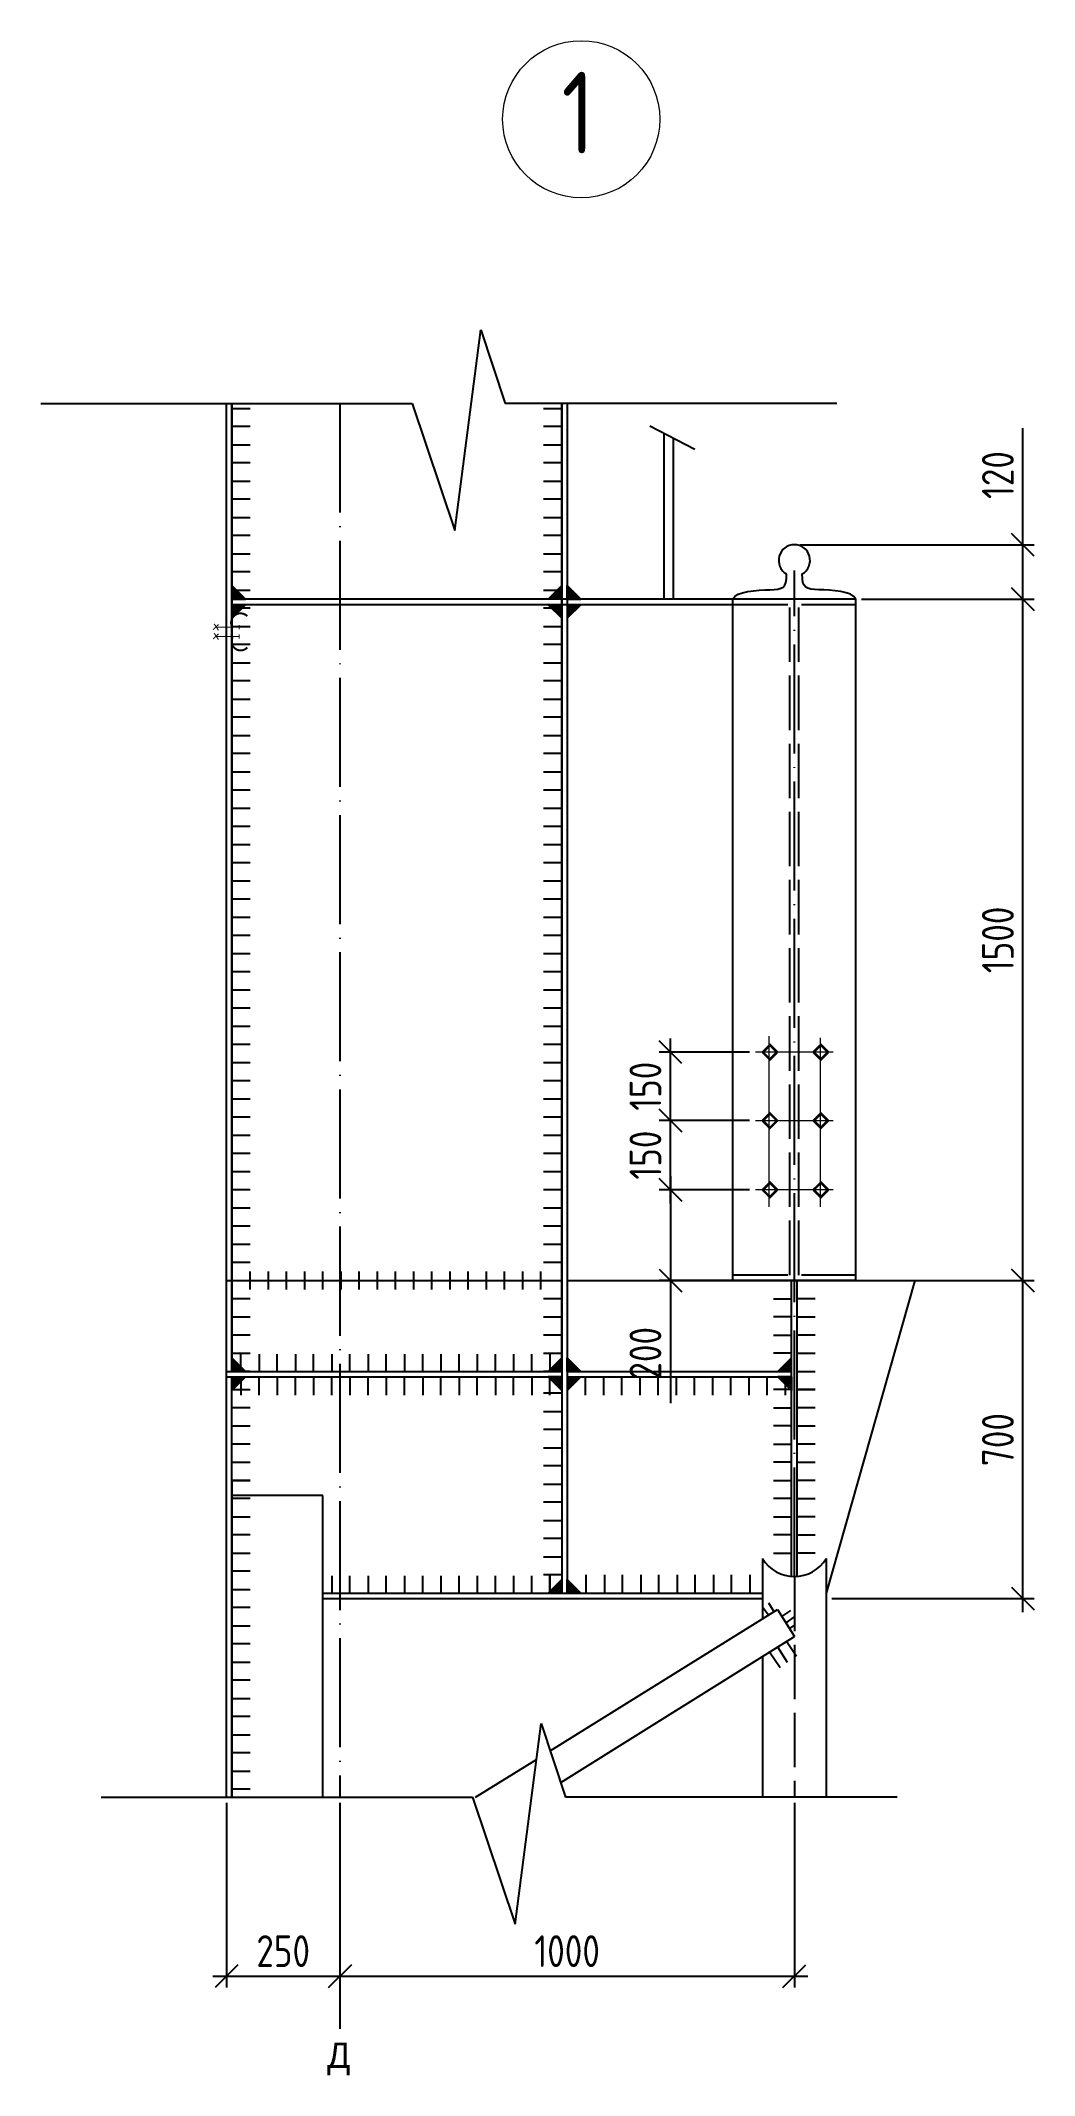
# Model space of a CAD drawing. Header units: millimetres. Extents: x -258606 to -95372, y 16759 to 83244.
# Drawn here: x -126267.6 to -126158.2, y 43303.9 to 43527.8 of the extents above; entities that cross this region are included whole.
import ezdxf

# ---------------------------------------------------------------- set-up
doc = ezdxf.new("R2010")
doc.units = ezdxf.units.MM
doc.header["$LTSCALE"] = 0.5
doc.linetypes.add('ACAD_ISO02W100', pattern=[15, 12, -3])
doc.linetypes.add('ACAD_ISO04W100', pattern=[30, 24, -3, 0, -3])
doc.layers.add('ЛИНИИ_015', color=7, linetype='Continuous', lineweight=13)
for name, color, linetype in [('Осевые', 7, 'ACAD_ISO04W100'), ('оси', 7, 'ACAD_ISO04W100'), ('текст', 7, 'Continuous'), ('тонкие', 7, 'Continuous')]:
    doc.layers.add(name, color=color, linetype=linetype)
doc.styles.add('style1', font='', dxfattribs={"oblique": 15, "height": 3.5})
doc.styles.add('ТЕКСТ_30', font='', dxfattribs={"height": 3.5})
doc.styles.get('style1').set_extended_font_data('GOST type A')
doc.styles.get('ТЕКСТ_30').set_extended_font_data('GOST2304')
doc.dimstyles.new('РАЗМЕРЫ_20', dxfattribs={"dimtxt": 3, "dimasz": 2.5, "dimexe": 1.25, "dimexo": 0.625, "dimgap": 1, "dimtad": 3, "dimdec": 1, "dimlfac": 20, "dimrnd": 1, "dimdsep": 46, "dimtxsty": 'ТЕКСТ_30', "dimblk1": 'OBLIQUE', "dimblk2": 'OBLIQUE', "dimsah": 1, "dimcen": 2.5, "dimdle": 1.5, "dimclrt": 4, "dimadec": 0, "dimazin": 0, "dimtfac": 1, "dimtdec": 1, "dimtmove": 0, "dimatfit": 3, "dimfxl": 1, "dimtolj": 1, "dimarcsym": 0})

msp = doc.modelspace()

# ---------------------------------------------------------------- texts
at = {"ltscale": 0.5, "style": 'style1'}
msp.add_text('1', height=9, dxfattribs=at).set_placement((-126210.22842, 43515.39772))
at = {"layer": 'текст', "linetype": 'Continuous', "ltscale": 20}
msp.add_text('Д', height=2.8, dxfattribs=at).set_placement((-126236.0364, 43304.67274))

# ---------------------------------------------------------------- blocks, each defined once
blk = doc.blocks.new('_Oblique')
at = {"color": 0, "linetype": 'ByBlock', "lineweight": -2}
blk.add_line((-0.5, -0.5), (0.5, 0.5), dxfattribs=at)
blk = doc.blocks.new('*D722')
at = {"layer": 'Defpoints', "color": 0, "transparency": 16777216}
for p in [(-126177.84, 43466.34), (-126159.47, 43466.34), (-126177.84, 43391.34)]:
    blk.add_point(p, dxfattribs=at)
at = {"layer": 'текст', "color": 0, "lineweight": -2, "transparency": 16777216}
for p, q in [((-126177.22, 43466.34), (-126158.22, 43466.34)), ((-126159.47, 43389.84), (-126159.47, 43467.84)), ((-126177.22, 43391.34), (-126158.22, 43391.34))]:
    blk.add_line(p, q, dxfattribs=at)
at = {"layer": 'текст', "color": 0, "lineweight": -2, "transparency": 16777216, "xscale": 2.5, "yscale": 2.5, "zscale": 2.5}
for p, rotation in [((-126159.47, 43466.34), 90), ((-126159.47, 43391.34), 270)]:
    blk.add_blockref('_Oblique', p, dxfattribs=dict(at, rotation=rotation))
at = {"layer": 'текст', "color": 4, "transparency": 16777216, "insert": (-126162.22, 43428.84), "char_height": 3.5, "attachment_point": 5, "rotation": 90, "style": 'ТЕКСТ_30'}
blk.add_mtext('\\A1;1500', dxfattribs=at)
blk = doc.blocks.new('*D723')
at = {"layer": 'Defpoints', "color": 0, "transparency": 16777216}
for p in [(-126184.62, 43472.34), (-126177.84, 43466.34), (-126159.47, 43466.34)]:
    blk.add_point(p, dxfattribs=at)
at = {"layer": 'текст', "color": 0, "lineweight": -2, "transparency": 16777216}
for p, q in [((-126159.47, 43472.34), (-126159.47, 43485.17)), ((-126159.47, 43466.34), (-126159.47, 43473.84)), ((-126183.99, 43472.34), (-126158.22, 43472.34)), ((-126177.22, 43466.34), (-126158.22, 43466.34))]:
    blk.add_line(p, q, dxfattribs=at)
at = {"layer": 'текст', "color": 0, "lineweight": -2, "transparency": 16777216, "xscale": 2.5, "yscale": 2.5, "zscale": 2.5}
for p, rotation in [((-126159.47, 43472.34), 90), ((-126159.47, 43466.34), 270)]:
    blk.add_blockref('_Oblique', p, dxfattribs=dict(at, rotation=rotation))
at = {"layer": 'текст', "color": 4, "transparency": 16777216, "insert": (-126162.22, 43480.01), "char_height": 3.5, "attachment_point": 5, "rotation": 90, "style": 'ТЕКСТ_30'}
blk.add_mtext('\\A1;120', dxfattribs=at)
blk = doc.blocks.new('*D724')
at = {"layer": 'Defpoints', "color": 0, "transparency": 16777216}
for p in [(-126171.35, 43391.34), (-126159.47, 43391.34), (-126181.12, 43356.34)]:
    blk.add_point(p, dxfattribs=at)
at = {"layer": 'текст', "color": 0, "lineweight": -2, "transparency": 16777216}
for p, q in [((-126159.47, 43354.84), (-126159.47, 43392.84)), ((-126170.72, 43391.34), (-126158.22, 43391.34)), ((-126180.49, 43356.34), (-126158.22, 43356.34))]:
    blk.add_line(p, q, dxfattribs=at)
at = {"layer": 'текст', "color": 0, "lineweight": -2, "transparency": 16777216, "xscale": 2.5, "yscale": 2.5, "zscale": 2.5}
for p, rotation in [((-126159.47, 43391.34), 90), ((-126159.47, 43356.34), 270)]:
    blk.add_blockref('_Oblique', p, dxfattribs=dict(at, rotation=rotation))
at = {"layer": 'текст', "color": 4, "transparency": 16777216, "insert": (-126162.22, 43373.84), "char_height": 3.5, "attachment_point": 5, "rotation": 90, "style": 'ТЕКСТ_30'}
blk.add_mtext('\\A1;700', dxfattribs=at)
blk = doc.blocks.new('*D725')
at = {"layer": 'Defpoints', "color": 0, "transparency": 16777216}
for p in [(-126247.12, 43334.46), (-126234.62, 43334.46), (-126234.62, 43314.78)]:
    blk.add_point(p, dxfattribs=at)
at = {"layer": 'текст', "color": 0, "lineweight": -2, "transparency": 16777216}
for p, q in [((-126247.12, 43333.84), (-126247.12, 43313.53)), ((-126234.62, 43333.84), (-126234.62, 43313.53)), ((-126248.62, 43314.78), (-126233.12, 43314.78))]:
    blk.add_line(p, q, dxfattribs=at)
at = {"layer": 'текст', "color": 0, "lineweight": -2, "transparency": 16777216, "xscale": 2.5, "yscale": 2.5, "zscale": 2.5, "rotation": 180}
blk.add_blockref('_Oblique', (-126247.12, 43314.78), dxfattribs=at)
at = {"layer": 'текст', "color": 0, "lineweight": -2, "transparency": 16777216, "xscale": 2.5, "yscale": 2.5, "zscale": 2.5}
blk.add_blockref('_Oblique', (-126234.62, 43314.78), dxfattribs=at)
at = {"layer": 'текст', "color": 4, "transparency": 16777216, "insert": (-126240.87, 43317.53), "char_height": 3.5, "attachment_point": 5, "style": 'ТЕКСТ_30'}
blk.add_mtext('\\A1;250', dxfattribs=at)
blk = doc.blocks.new('*D726')
at = {"layer": 'Defpoints', "color": 0, "transparency": 16777216}
for p in [(-126234.62, 43334.46), (-126184.62, 43334.46), (-126184.62, 43314.78)]:
    blk.add_point(p, dxfattribs=at)
at = {"layer": 'текст', "color": 0, "lineweight": -2, "transparency": 16777216}
for p, q in [((-126234.62, 43333.84), (-126234.62, 43313.53)), ((-126184.62, 43333.84), (-126184.62, 43313.53)), ((-126236.12, 43314.78), (-126183.12, 43314.78))]:
    blk.add_line(p, q, dxfattribs=at)
at = {"layer": 'текст', "color": 0, "lineweight": -2, "transparency": 16777216, "xscale": 2.5, "yscale": 2.5, "zscale": 2.5, "rotation": 180}
blk.add_blockref('_Oblique', (-126234.62, 43314.78), dxfattribs=at)
at = {"layer": 'текст', "color": 0, "lineweight": -2, "transparency": 16777216, "xscale": 2.5, "yscale": 2.5, "zscale": 2.5}
blk.add_blockref('_Oblique', (-126184.62, 43314.78), dxfattribs=at)
at = {"layer": 'текст', "color": 4, "transparency": 16777216, "insert": (-126209.62, 43317.53), "char_height": 3.5, "attachment_point": 5, "style": 'ТЕКСТ_30'}
blk.add_mtext('\\A1;1000', dxfattribs=at)
blk = doc.blocks.new('*D719')
at = {"layer": 'Defpoints', "color": 0, "transparency": 16777216}
for p in [(-126188.93, 43401.34), (-126198.26, 43391.34), (-126188.93, 43391.34)]:
    blk.add_point(p, dxfattribs=at)
at = {"layer": 'текст', "color": 0, "lineweight": -2, "transparency": 16777216}
for p, q in [((-126189.55, 43401.34), (-126199.51, 43401.34)), ((-126198.26, 43402.84), (-126198.26, 43391.34)), ((-126189.55, 43391.34), (-126199.51, 43391.34)), ((-126198.26, 43391.34), (-126198.26, 43377.84))]:
    blk.add_line(p, q, dxfattribs=at)
at = {"layer": 'текст', "color": 0, "lineweight": -2, "transparency": 16777216, "xscale": 2.5, "yscale": 2.5, "zscale": 2.5}
for p, rotation in [((-126198.26, 43401.34), 90), ((-126198.26, 43391.34), 270)]:
    blk.add_blockref('_Oblique', p, dxfattribs=dict(at, rotation=rotation))
at = {"layer": 'текст', "color": 4, "transparency": 16777216, "insert": (-126201.01, 43383.34), "char_height": 3.5, "attachment_point": 5, "rotation": 90, "style": 'ТЕКСТ_30'}
blk.add_mtext('\\A1;200', dxfattribs=at)
blk = doc.blocks.new('*D720')
at = {"layer": 'Defpoints', "color": 0, "transparency": 16777216}
for p in [(-126198.26, 43408.96), (-126188.93, 43408.96), (-126188.93, 43401.34)]:
    blk.add_point(p, dxfattribs=at)
at = {"layer": 'текст', "color": 0, "lineweight": -2, "transparency": 16777216}
for p, q in [((-126198.26, 43399.84), (-126198.26, 43410.46)), ((-126189.55, 43408.96), (-126199.51, 43408.96)), ((-126189.55, 43401.34), (-126199.51, 43401.34))]:
    blk.add_line(p, q, dxfattribs=at)
at = {"layer": 'текст', "color": 0, "lineweight": -2, "transparency": 16777216, "xscale": 2.5, "yscale": 2.5, "zscale": 2.5}
for p, rotation in [((-126198.26, 43408.96), 90), ((-126198.26, 43401.34), 270)]:
    blk.add_blockref('_Oblique', p, dxfattribs=dict(at, rotation=rotation))
at = {"layer": 'текст', "color": 4, "transparency": 16777216, "insert": (-126201.01, 43405.15), "char_height": 3.5, "attachment_point": 5, "rotation": 90, "style": 'ТЕКСТ_30'}
blk.add_mtext('\\A1;150', dxfattribs=at)
blk = doc.blocks.new('*D721')
at = {"layer": 'Defpoints', "color": 0, "transparency": 16777216}
for p in [(-126198.26, 43416.49), (-126188.93, 43416.49), (-126188.93, 43408.96)]:
    blk.add_point(p, dxfattribs=at)
at = {"layer": 'текст', "color": 0, "lineweight": -2, "transparency": 16777216}
for p, q in [((-126198.26, 43407.46), (-126198.26, 43417.99)), ((-126189.55, 43416.49), (-126199.51, 43416.49)), ((-126189.55, 43408.96), (-126199.51, 43408.96))]:
    blk.add_line(p, q, dxfattribs=at)
at = {"layer": 'текст', "color": 0, "lineweight": -2, "transparency": 16777216, "xscale": 2.5, "yscale": 2.5, "zscale": 2.5}
for p, rotation in [((-126198.26, 43416.49), 90), ((-126198.26, 43408.96), 270)]:
    blk.add_blockref('_Oblique', p, dxfattribs=dict(at, rotation=rotation))
at = {"layer": 'текст', "color": 4, "transparency": 16777216, "insert": (-126201.01, 43412.73), "char_height": 3.5, "attachment_point": 5, "rotation": 90, "style": 'ТЕКСТ_30'}
blk.add_mtext('\\A1;150', dxfattribs=at)

# ---------------------------------------------------------------- dimensions: what is measured, and where the dimension line sits
at = {"layer": 'текст'}
dim = msp.add_linear_dim(base=(-126159.46545, 43466.34055), p1=(-126184.61937, 43472.34055), p2=(-126177.84039, 43466.34055), angle=90, dimstyle='РАЗМЕРЫ_20', dxfattribs=at)
dim.commit()
dim.dimension.update_dxf_attribs({"geometry": '*D723', "text_midpoint": (-126159.46545, 43480.00722), "dimtype": 160})
for base, p1, p2, picture, middle in [((-126159.46545, 43466.34055), (-126177.84039, 43391.34055), (-126177.84039, 43466.34055), '*D722', (-126162.21545, 43428.84055)), ((-126198.25685, 43391.34055), (-126188.92548, 43401.34055), (-126188.92548, 43391.34055), '*D719', (-126201.00685, 43383.34055)), ((-126159.46545, 43391.34055), (-126181.11937, 43356.34055), (-126171.34968, 43391.34055), '*D724', (-126162.21545, 43373.84055))]:
    dim = msp.add_linear_dim(base=base, p1=p1, p2=p2, angle=90, dimstyle='РАЗМЕРЫ_20', dxfattribs=at)
    dim.commit()
    dim.dimension.update_dxf_attribs({"geometry": picture, "text_midpoint": middle})
for base, p1, p2, picture, middle in [((-126198.25685, 43416.49468), (-126188.92548, 43408.95569), (-126188.92548, 43416.49468), '*D721', (-126198.25685, 43412.72518)), ((-126198.25685, 43408.95569), (-126188.92548, 43401.34055), (-126188.92548, 43408.95569), '*D720', (-126198.25685, 43405.14812))]:
    dim = msp.add_linear_dim(base=base, p1=p1, p2=p2, angle=90, text='150', dimstyle='РАЗМЕРЫ_20', dxfattribs=at)
    dim.commit()
    dim.dimension.update_dxf_attribs({"geometry": picture, "text_midpoint": middle, "dimtype": 160})
for base, p1, p2, picture, middle in [((-126234.61937, 43314.77735), (-126247.11937, 43334.46209), (-126234.61937, 43334.46209), '*D725', (-126240.86937, 43317.52735)), ((-126184.61937, 43314.77735), (-126234.61937, 43334.46209), (-126184.61937, 43334.46209), '*D726', (-126209.61937, 43317.52735))]:
    dim = msp.add_linear_dim(base=base, p1=p1, p2=p2, dimstyle='РАЗМЕРЫ_20', dxfattribs=at)
    dim.commit()
    dim.dimension.update_dxf_attribs({"geometry": picture, "text_midpoint": middle})

# ---------------------------------------------------------------- hatches: boundary and pattern name
h = msp.add_hatch(color=256)
h.dxf.hatch_style = 1
h.paths.add_polyline_path([(-126245.01937, 43466.34055), (-126246.51926, 43466.34055), (-126246.51926, 43467.84043)])
h = msp.add_hatch(color=256)
h.dxf.hatch_style = 1
h.paths.add_polyline_path([(-126211.71937, 43466.34055), (-126210.21949, 43466.34055), (-126210.21949, 43467.84043)])
h = msp.add_hatch(color=256)
h.dxf.hatch_style = 1
h.paths.add_polyline_path([(-126208.11937, 43466.34055), (-126209.61926, 43466.34055), (-126209.61926, 43467.84043)])
h = msp.add_hatch(color=256)
h.dxf.hatch_style = 1
h.paths.add_polyline_path([(-126245.01937, 43465.74055), (-126246.51926, 43465.74055), (-126246.51926, 43464.24066)])
h = msp.add_hatch(color=256)
h.dxf.hatch_style = 1
h.paths.add_polyline_path([(-126211.71937, 43465.74055), (-126210.21949, 43465.74055), (-126210.21949, 43464.24066)])
h = msp.add_hatch(color=256)
h.dxf.hatch_style = 1
h.paths.add_polyline_path([(-126208.11937, 43465.74055), (-126209.61926, 43465.74055), (-126209.61926, 43464.24066)])
h = msp.add_hatch(color=256)
h.dxf.hatch_style = 1
h.paths.add_polyline_path([(-126245.01937, 43381.34055), (-126246.51926, 43381.34055), (-126246.51926, 43382.84043)])
h = msp.add_hatch(color=256)
h.dxf.hatch_style = 1
h.paths.add_polyline_path([(-126245.01937, 43380.74055), (-126246.51926, 43380.74055), (-126246.51926, 43379.24066)])
h = msp.add_hatch(color=256)
h.dxf.hatch_style = 1
h.paths.add_polyline_path([(-126211.71937, 43381.34055), (-126210.21949, 43381.34055), (-126210.21949, 43382.84043)])
h = msp.add_hatch(color=256)
h.dxf.hatch_style = 1
h.paths.add_polyline_path([(-126211.71937, 43380.74055), (-126210.21949, 43380.74055), (-126210.21949, 43379.24066)])
h = msp.add_hatch(color=256)
h.dxf.hatch_style = 1
h.paths.add_polyline_path([(-126208.11937, 43381.34055), (-126209.61926, 43381.34055), (-126209.61926, 43382.84043)])
h = msp.add_hatch(color=256)
h.dxf.hatch_style = 1
h.paths.add_polyline_path([(-126208.11937, 43380.74055), (-126209.61926, 43380.74055), (-126209.61926, 43379.24066)])
h = msp.add_hatch(color=256)
h.dxf.hatch_style = 1
h.paths.add_polyline_path([(-126186.41937, 43381.34055), (-126184.91949, 43381.34055), (-126184.91949, 43382.84043)])
h = msp.add_hatch(color=256)
h.dxf.hatch_style = 1
h.paths.add_polyline_path([(-126186.41937, 43380.74055), (-126184.91949, 43380.74055), (-126184.91949, 43379.24066)])
h = msp.add_hatch(color=256)
h.dxf.hatch_style = 1
h.paths.add_polyline_path([(-126211.71937, 43356.94055), (-126210.21949, 43356.94055), (-126210.21949, 43358.44043)])
h = msp.add_hatch(color=256)
h.dxf.hatch_style = 1
h.paths.add_polyline_path([(-126208.11937, 43356.94055), (-126209.61926, 43356.94055), (-126209.61926, 43358.44043)])

# ---------------------------------------------------------------- linework, layer by layer
for p, q in [((-126221.96771, 43473.90414), (-126219.13667, 43495.99725)), ((-126219.13667, 43495.99725), (-126216.42763, 43487.876)), ((-126267.55262, 43487.876), (-126226.68612, 43487.876)), ((-126246.51937, 43381.34055), (-126246.51937, 43487.876)), ((-126246.51937, 43487.34055), (-126244.51937, 43487.34055)), ((-126226.68612, 43487.876), (-126221.96771, 43473.90414)), ((-126179.95355, 43487.876), (-126216.42763, 43487.876)), ((-126212.21937, 43487.34055), (-126210.21937, 43487.34055)), ((-126244.51937, 43485.34055), (-126246.51937, 43485.34055)), ((-126210.21937, 43485.34055), (-126212.21937, 43485.34055)), ((-126200.50623, 43485.41504), (-126195.56369, 43482.85797)), ((-126246.51937, 43483.34055), (-126244.51937, 43483.34055)), ((-126212.21937, 43483.34055), (-126210.21937, 43483.34055)), ((-126244.51937, 43481.34055), (-126246.51937, 43481.34055)), ((-126246.51937, 43479.34055), (-126244.51937, 43479.34055)), ((-126210.21937, 43481.34055), (-126212.21937, 43481.34055)), ((-126212.21937, 43479.34055), (-126210.21937, 43479.34055)), ((-126244.51937, 43477.34055), (-126246.51937, 43477.34055)), ((-126210.21937, 43477.34055), (-126212.21937, 43477.34055)), ((-126246.51937, 43475.34055), (-126244.51937, 43475.34055)), ((-126212.21937, 43475.34055), (-126210.21937, 43475.34055)), ((-126244.51937, 43473.34055), (-126246.51937, 43473.34055)), ((-126210.21937, 43473.34055), (-126212.21937, 43473.34055)), ((-126246.51937, 43471.34055), (-126244.51937, 43471.34055)), ((-126212.21937, 43471.34055), (-126210.21937, 43471.34055)), ((-126244.51937, 43469.34055), (-126246.51937, 43469.34055)), ((-126210.21937, 43469.34055), (-126212.21937, 43469.34055)), ((-126246.51937, 43466.34055), (-126246.51937, 43467.84055)), ((-126245.01937, 43466.34055), (-126246.51937, 43467.84055)), ((-126246.51937, 43467.34055), (-126244.51937, 43467.34055)), ((-126246.51937, 43466.34055), (-126245.01937, 43466.34055)), ((-126212.21937, 43467.34055), (-126210.21937, 43467.34055)), ((-126211.71937, 43466.34055), (-126210.21937, 43467.84055)), ((-126210.21937, 43466.34055), (-126211.71937, 43466.34055)), ((-126210.21937, 43466.34055), (-126210.21937, 43467.84055)), ((-126209.61937, 43466.34055), (-126209.61937, 43467.84055)), ((-126208.11937, 43466.34055), (-126209.61937, 43467.84055)), ((-126209.61937, 43466.34055), (-126208.11937, 43466.34055)), ((-126246.51937, 43465.74055), (-126246.51937, 43464.24055)), ((-126246.51937, 43465.74055), (-126245.01937, 43465.74055)), ((-126245.01937, 43465.74055), (-126246.51937, 43464.24055)), ((-126244.51937, 43465.34055), (-126246.51937, 43465.34055)), ((-126210.21937, 43465.34055), (-126212.21937, 43465.34055)), ((-126210.21937, 43465.74055), (-126211.71937, 43465.74055)), ((-126211.71937, 43465.74055), (-126210.21937, 43464.24055)), ((-126210.21937, 43465.74055), (-126210.21937, 43464.24055)), ((-126209.61937, 43465.74055), (-126209.61937, 43464.24055)), ((-126209.61937, 43465.74055), (-126208.11937, 43465.74055)), ((-126208.11937, 43465.74055), (-126209.61937, 43464.24055)), ((-126246.51937, 43463.34055), (-126244.51937, 43463.34055)), ((-126244.51937, 43461.34055), (-126246.51937, 43461.34055)), ((-126212.21937, 43463.34055), (-126210.21937, 43463.34055)), ((-126210.21937, 43461.34055), (-126212.21937, 43461.34055)), ((-126246.51937, 43459.34055), (-126244.51937, 43459.34055)), ((-126212.21937, 43459.34055), (-126210.21937, 43459.34055)), ((-126244.51937, 43457.34055), (-126246.51937, 43457.34055)), ((-126210.21937, 43457.34055), (-126212.21937, 43457.34055)), ((-126246.51937, 43455.34055), (-126244.51937, 43455.34055)), ((-126212.21937, 43455.34055), (-126210.21937, 43455.34055)), ((-126244.51937, 43453.34055), (-126246.51937, 43453.34055)), ((-126210.21937, 43453.34055), (-126212.21937, 43453.34055)), ((-126246.51937, 43451.34055), (-126244.51937, 43451.34055)), ((-126212.21937, 43451.34055), (-126210.21937, 43451.34055)), ((-126244.51937, 43449.34055), (-126246.51937, 43449.34055)), ((-126210.21937, 43449.34055), (-126212.21937, 43449.34055)), ((-126246.51937, 43447.34055), (-126244.51937, 43447.34055)), ((-126212.21937, 43447.34055), (-126210.21937, 43447.34055)), ((-126244.51937, 43445.34055), (-126246.51937, 43445.34055)), ((-126210.21937, 43445.34055), (-126212.21937, 43445.34055)), ((-126246.51937, 43443.34055), (-126244.51937, 43443.34055)), ((-126244.51937, 43441.34055), (-126246.51937, 43441.34055)), ((-126212.21937, 43443.34055), (-126210.21937, 43443.34055)), ((-126210.21937, 43441.34055), (-126212.21937, 43441.34055)), ((-126246.51937, 43439.34055), (-126244.51937, 43439.34055)), ((-126212.21937, 43439.34055), (-126210.21937, 43439.34055)), ((-126244.51937, 43437.34055), (-126246.51937, 43437.34055)), ((-126210.21937, 43437.34055), (-126212.21937, 43437.34055)), ((-126246.51937, 43435.34055), (-126244.51937, 43435.34055)), ((-126212.21937, 43435.34055), (-126210.21937, 43435.34055)), ((-126244.51937, 43433.34055), (-126246.51937, 43433.34055)), ((-126210.21937, 43433.34055), (-126212.21937, 43433.34055)), ((-126246.51937, 43431.34055), (-126244.51937, 43431.34055)), ((-126212.21937, 43431.34055), (-126210.21937, 43431.34055)), ((-126244.51937, 43429.34055), (-126246.51937, 43429.34055)), ((-126210.21937, 43429.34055), (-126212.21937, 43429.34055)), ((-126246.51937, 43427.34055), (-126244.51937, 43427.34055)), ((-126212.21937, 43427.34055), (-126210.21937, 43427.34055)), ((-126244.51937, 43425.34055), (-126246.51937, 43425.34055)), ((-126246.51937, 43423.34055), (-126244.51937, 43423.34055)), ((-126210.21937, 43425.34055), (-126212.21937, 43425.34055)), ((-126212.21937, 43423.34055), (-126210.21937, 43423.34055)), ((-126244.51937, 43421.34055), (-126246.51937, 43421.34055)), ((-126210.21937, 43421.34055), (-126212.21937, 43421.34055)), ((-126246.51937, 43419.34055), (-126244.51937, 43419.34055)), ((-126212.21937, 43419.34055), (-126210.21937, 43419.34055)), ((-126244.51937, 43417.34055), (-126246.51937, 43417.34055)), ((-126210.21937, 43417.34055), (-126212.21937, 43417.34055)), ((-126246.51937, 43415.34055), (-126244.51937, 43415.34055)), ((-126212.21937, 43415.34055), (-126210.21937, 43415.34055)), ((-126244.51937, 43413.34055), (-126246.51937, 43413.34055)), ((-126210.21937, 43413.34055), (-126212.21937, 43413.34055)), ((-126246.51937, 43411.34055), (-126244.51937, 43411.34055)), ((-126212.21937, 43411.34055), (-126210.21937, 43411.34055)), ((-126244.51937, 43409.34055), (-126246.51937, 43409.34055)), ((-126210.21937, 43409.34055), (-126212.21937, 43409.34055)), ((-126246.51937, 43407.34055), (-126244.51937, 43407.34055)), ((-126244.51937, 43405.34055), (-126246.51937, 43405.34055)), ((-126212.21937, 43407.34055), (-126210.21937, 43407.34055)), ((-126210.21937, 43405.34055), (-126212.21937, 43405.34055)), ((-126246.51937, 43403.34055), (-126244.51937, 43403.34055)), ((-126212.21937, 43403.34055), (-126210.21937, 43403.34055)), ((-126244.51937, 43401.34055), (-126246.51937, 43401.34055)), ((-126244.51937, 43401.34055), (-126246.51937, 43401.34055)), ((-126210.21937, 43401.34055), (-126212.21937, 43401.34055)), ((-126246.51937, 43399.34055), (-126244.51937, 43399.34055)), ((-126246.51937, 43399.34055), (-126244.51937, 43399.34055)), ((-126212.21937, 43399.34055), (-126210.21937, 43399.34055)), ((-126244.51937, 43397.34055), (-126246.51937, 43397.34055)), ((-126244.51937, 43397.34055), (-126246.51937, 43397.34055)), ((-126210.21937, 43397.34055), (-126212.21937, 43397.34055)), ((-126246.51937, 43395.34055), (-126244.51937, 43395.34055)), ((-126246.51937, 43395.34055), (-126244.51937, 43395.34055)), ((-126212.21937, 43395.34055), (-126210.21937, 43395.34055)), ((-126244.51937, 43393.34055), (-126246.51937, 43393.34055)), ((-126244.51937, 43393.34055), (-126246.51937, 43393.34055)), ((-126246.51937, 43393.34055), (-126246.51937, 43391.34055)), ((-126244.51937, 43390.34055), (-126244.51937, 43392.34055)), ((-126242.51937, 43392.34055), (-126242.51937, 43390.34055)), ((-126240.51937, 43390.34055), (-126240.51937, 43392.34055)), ((-126238.51937, 43392.34055), (-126238.51937, 43390.34055)), ((-126236.51937, 43390.34055), (-126236.51937, 43392.34055)), ((-126234.51937, 43392.34055), (-126234.51937, 43390.34055)), ((-126232.51937, 43390.34055), (-126232.51937, 43392.34055)), ((-126230.51937, 43392.34055), (-126230.51937, 43390.34055)), ((-126228.51937, 43390.34055), (-126228.51937, 43392.34055)), ((-126226.51937, 43392.34055), (-126226.51937, 43390.34055)), ((-126224.51937, 43390.34055), (-126224.51937, 43392.34055)), ((-126222.51937, 43392.34055), (-126222.51937, 43390.34055)), ((-126220.51937, 43390.34055), (-126220.51937, 43392.34055)), ((-126218.51937, 43392.34055), (-126218.51937, 43390.34055)), ((-126216.51937, 43390.34055), (-126216.51937, 43392.34055)), ((-126214.51937, 43392.34055), (-126214.51937, 43390.34055)), ((-126212.51937, 43390.34055), (-126212.51937, 43392.34055)), ((-126210.21937, 43393.34055), (-126212.21937, 43393.34055)), ((-126246.51937, 43391.34055), (-126244.51937, 43391.34055)), ((-126246.51937, 43391.34055), (-126244.51937, 43391.34055)), ((-126212.21937, 43391.34055), (-126210.21937, 43391.34055)), ((-126184.61937, 43391.34055), (-126191.39835, 43391.34055)), ((-126184.91937, 43391.34055), (-126186.91937, 43391.34055)), ((-126177.84039, 43391.34055), (-126184.61937, 43391.34055)), ((-126244.51937, 43389.34055), (-126246.51937, 43389.34055)), ((-126244.51937, 43389.34055), (-126246.51937, 43389.34055)), ((-126210.21937, 43389.34055), (-126212.21937, 43389.34055)), ((-126186.91937, 43389.34055), (-126184.91937, 43389.34055)), ((-126182.31937, 43389.34055), (-126184.31937, 43389.34055)), ((-126246.51937, 43387.34055), (-126244.51937, 43387.34055)), ((-126246.51937, 43387.34055), (-126244.51937, 43387.34055)), ((-126244.51937, 43385.34055), (-126246.51937, 43385.34055)), ((-126244.51937, 43385.34055), (-126246.51937, 43385.34055)), ((-126212.21937, 43387.34055), (-126210.21937, 43387.34055)), ((-126210.21937, 43385.34055), (-126212.21937, 43385.34055)), ((-126184.91937, 43387.34055), (-126186.91937, 43387.34055)), ((-126186.91937, 43385.34055), (-126184.91937, 43385.34055)), ((-126184.31937, 43387.34055), (-126182.31937, 43387.34055)), ((-126182.31937, 43385.34055), (-126184.31937, 43385.34055)), ((-126246.51937, 43383.34055), (-126244.51937, 43383.34055)), ((-126246.51937, 43383.34055), (-126244.51937, 43383.34055)), ((-126245.51937, 43381.34055), (-126245.51937, 43383.24055)), ((-126243.51937, 43383.24055), (-126243.51937, 43381.34055)), ((-126241.51937, 43381.34055), (-126241.51937, 43383.24055)), ((-126239.51937, 43383.24055), (-126239.51937, 43381.34055)), ((-126237.51937, 43381.34055), (-126237.51937, 43383.24055)), ((-126235.51937, 43383.24055), (-126235.51937, 43381.34055)), ((-126233.51937, 43381.34055), (-126233.51937, 43383.24055)), ((-126231.51937, 43383.24055), (-126231.51937, 43381.34055)), ((-126229.51937, 43381.34055), (-126229.51937, 43383.24055)), ((-126227.51937, 43383.24055), (-126227.51937, 43381.34055)), ((-126225.51937, 43381.34055), (-126225.51937, 43383.24055)), ((-126223.51937, 43383.24055), (-126223.51937, 43381.34055)), ((-126221.51937, 43381.34055), (-126221.51937, 43383.24055)), ((-126219.51937, 43383.24055), (-126219.51937, 43381.34055)), ((-126217.51937, 43381.34055), (-126217.51937, 43383.24055)), ((-126215.51937, 43383.24055), (-126215.51937, 43381.34055)), ((-126213.51937, 43381.34055), (-126213.51937, 43383.24055)), ((-126212.21937, 43383.34055), (-126210.21937, 43383.34055)), ((-126211.51937, 43383.24055), (-126211.51937, 43381.34055)), ((-126184.91937, 43383.34055), (-126186.91937, 43383.34055)), ((-126184.31937, 43383.34055), (-126182.31937, 43383.34055)), ((-126246.51937, 43381.34055), (-126246.51937, 43382.84055)), ((-126245.01937, 43381.34055), (-126246.51937, 43382.84055)), ((-126244.51937, 43381.34055), (-126246.51937, 43381.34055)), ((-126246.51937, 43381.34055), (-126245.01937, 43381.34055)), ((-126244.51937, 43381.34055), (-126246.51937, 43381.34055)), ((-126246.51937, 43380.74055), (-126246.51937, 43379.24055)), ((-126246.51937, 43380.74055), (-126245.01937, 43380.74055)), ((-126245.01937, 43380.74055), (-126246.51937, 43379.24055)), ((-126245.51937, 43380.74055), (-126245.51937, 43378.74055)), ((-126243.51937, 43378.74055), (-126243.51937, 43380.74055)), ((-126241.51937, 43380.74055), (-126241.51937, 43378.74055)), ((-126239.51937, 43378.74055), (-126239.51937, 43380.74055)), ((-126237.51937, 43380.74055), (-126237.51937, 43378.74055)), ((-126235.51937, 43378.74055), (-126235.51937, 43380.74055)), ((-126233.51937, 43380.74055), (-126233.51937, 43378.74055)), ((-126231.51937, 43378.74055), (-126231.51937, 43380.74055)), ((-126229.51937, 43380.74055), (-126229.51937, 43378.74055)), ((-126227.51937, 43378.74055), (-126227.51937, 43380.74055)), ((-126225.51937, 43380.74055), (-126225.51937, 43378.74055)), ((-126223.51937, 43378.74055), (-126223.51937, 43380.74055)), ((-126221.51937, 43380.74055), (-126221.51937, 43378.74055)), ((-126219.51937, 43378.74055), (-126219.51937, 43380.74055)), ((-126217.51937, 43380.74055), (-126217.51937, 43378.74055)), ((-126215.51937, 43378.74055), (-126215.51937, 43380.74055)), ((-126213.51937, 43380.74055), (-126213.51937, 43378.74055)), ((-126210.21937, 43381.34055), (-126212.21937, 43381.34055)), ((-126211.71937, 43381.34055), (-126210.21937, 43382.84055)), ((-126210.21937, 43381.34055), (-126211.71937, 43381.34055)), ((-126210.21937, 43380.74055), (-126211.71937, 43380.74055)), ((-126211.71937, 43380.74055), (-126210.21937, 43379.24055)), ((-126211.51937, 43378.74055), (-126211.51937, 43380.74055)), ((-126210.21937, 43381.34055), (-126210.21937, 43382.84055)), ((-126210.21937, 43380.74055), (-126210.21937, 43379.24055)), ((-126209.61937, 43381.34055), (-126209.61937, 43382.84055)), ((-126208.11937, 43381.34055), (-126209.61937, 43382.84055)), ((-126209.61937, 43381.34055), (-126208.11937, 43381.34055)), ((-126209.61937, 43380.74055), (-126209.61937, 43379.24055)), ((-126209.61937, 43380.74055), (-126208.11937, 43380.74055)), ((-126208.11937, 43380.74055), (-126209.61937, 43379.24055)), ((-126209.61937, 43380.74055), (-126209.61937, 43378.74055)), ((-126207.61937, 43378.74055), (-126207.61937, 43380.74055)), ((-126205.61937, 43380.74055), (-126205.61937, 43378.74055)), ((-126203.61937, 43378.74055), (-126203.61937, 43380.74055)), ((-126201.61937, 43380.74055), (-126201.61937, 43378.74055)), ((-126199.61937, 43378.74055), (-126199.61937, 43380.74055)), ((-126197.61937, 43380.74055), (-126197.61937, 43378.74055)), ((-126195.61937, 43378.74055), (-126195.61937, 43380.74055)), ((-126193.61937, 43380.74055), (-126193.61937, 43378.74055)), ((-126191.61937, 43378.74055), (-126191.61937, 43380.74055)), ((-126189.61937, 43380.74055), (-126189.61937, 43378.74055)), ((-126187.61937, 43378.74055), (-126187.61937, 43380.74055)), ((-126186.91937, 43381.34055), (-126184.91937, 43381.34055)), ((-126186.41937, 43381.34055), (-126184.91937, 43382.84055)), ((-126184.91937, 43381.34055), (-126186.41937, 43381.34055)), ((-126184.91937, 43380.74055), (-126186.41937, 43380.74055)), ((-126186.41937, 43380.74055), (-126184.91937, 43379.24055)), ((-126185.61937, 43380.74055), (-126185.61937, 43378.74055)), ((-126184.91937, 43381.34055), (-126184.91937, 43382.84055)), ((-126184.91937, 43380.74055), (-126184.91937, 43379.24055)), ((-126184.31938, 43381.34055), (-126182.31938, 43381.34055)), ((-126246.51937, 43379.34055), (-126244.51937, 43379.34055)), ((-126210.21937, 43378.94055), (-126212.21937, 43378.94055)), ((-126184.91937, 43379.34055), (-126186.91937, 43379.34055)), ((-126182.31938, 43379.34055), (-126184.31938, 43379.34055)), ((-126184.31937, 43379.34055), (-126182.31937, 43379.34055)), ((-126244.51937, 43377.34055), (-126246.51937, 43377.34055)), ((-126212.21937, 43376.94055), (-126210.21937, 43376.94055)), ((-126186.91937, 43377.34055), (-126184.91937, 43377.34055)), ((-126182.31937, 43377.34055), (-126184.31937, 43377.34055)), ((-126246.51937, 43375.34055), (-126244.51937, 43375.34055)), ((-126210.21937, 43374.94055), (-126212.21937, 43374.94055)), ((-126184.91937, 43375.34055), (-126186.91937, 43375.34055)), ((-126184.31937, 43375.34055), (-126182.31937, 43375.34055)), ((-126244.51937, 43373.34055), (-126246.51937, 43373.34055)), ((-126212.21937, 43372.94055), (-126210.21937, 43372.94055)), ((-126186.91937, 43373.34055), (-126184.91937, 43373.34055)), ((-126182.31937, 43373.34055), (-126184.31937, 43373.34055)), ((-126246.51937, 43371.34055), (-126244.51937, 43371.34055)), ((-126210.21937, 43370.94055), (-126212.21937, 43370.94055)), ((-126184.91937, 43371.34055), (-126186.91937, 43371.34055)), ((-126184.31937, 43371.34055), (-126182.31937, 43371.34055)), ((-126246.51937, 43369.34055), (-126244.51937, 43369.34055)), ((-126244.51937, 43369.34055), (-126246.51937, 43369.34055)), ((-126244.51937, 43367.34055), (-126246.51937, 43367.34055)), ((-126212.21937, 43368.94055), (-126210.21937, 43368.94055)), ((-126186.91937, 43369.34055), (-126184.91937, 43369.34055)), ((-126184.91937, 43367.34055), (-126186.91937, 43367.34055)), ((-126182.31937, 43369.34055), (-126184.31937, 43369.34055)), ((-126184.31937, 43367.34055), (-126182.31937, 43367.34055)), ((-126246.51937, 43365.34055), (-126244.51937, 43365.34055)), ((-126210.21937, 43366.94055), (-126212.21937, 43366.94055)), ((-126186.91937, 43365.34055), (-126184.91937, 43365.34055)), ((-126182.31937, 43365.34055), (-126184.31937, 43365.34055)), ((-126244.51937, 43363.34055), (-126246.51937, 43363.34055)), ((-126212.21937, 43364.94055), (-126210.21937, 43364.94055)), ((-126210.21937, 43362.94055), (-126212.21937, 43362.94055)), ((-126184.91937, 43363.34055), (-126186.91937, 43363.34055)), ((-126184.31937, 43363.34055), (-126182.31937, 43363.34055)), ((-126246.51937, 43361.34055), (-126244.51937, 43361.34055)), ((-126212.21937, 43360.94055), (-126210.21937, 43360.94055)), ((-126186.91937, 43361.34055), (-126184.91937, 43361.34055)), ((-126182.31937, 43361.34055), (-126184.31937, 43361.34055)), ((-126244.51937, 43359.34055), (-126246.51937, 43359.34055)), ((-126235.51938, 43358.84055), (-126235.51938, 43356.94055)), ((-126233.51938, 43356.94055), (-126233.51938, 43358.84055)), ((-126231.51938, 43358.84055), (-126231.51938, 43356.94055)), ((-126229.51938, 43356.94055), (-126229.51938, 43358.84055)), ((-126227.51938, 43358.84055), (-126227.51938, 43356.94055)), ((-126225.51938, 43356.94055), (-126225.51938, 43358.84055)), ((-126223.51938, 43358.84055), (-126223.51938, 43356.94055)), ((-126221.51938, 43356.94055), (-126221.51938, 43358.84055)), ((-126219.51938, 43358.84055), (-126219.51938, 43356.94055)), ((-126217.51938, 43356.94055), (-126217.51938, 43358.84055)), ((-126215.51938, 43358.84055), (-126215.51938, 43356.94055)), ((-126213.51938, 43356.94055), (-126213.51938, 43358.84055)), ((-126210.21937, 43358.94055), (-126212.21937, 43358.94055)), ((-126211.71937, 43356.94055), (-126210.21937, 43358.44055)), ((-126211.51938, 43358.84055), (-126211.51938, 43356.94055)), ((-126211.51937, 43356.94054), (-126211.51937, 43358.94054)), ((-126210.21937, 43356.94055), (-126210.21937, 43358.44055)), ((-126209.61937, 43356.94055), (-126209.61937, 43358.44055)), ((-126208.11937, 43356.94055), (-126209.61937, 43358.44055)), ((-126207.51937, 43356.94054), (-126207.51937, 43358.94054)), ((-126205.51937, 43358.94054), (-126205.51937, 43356.94054)), ((-126203.51937, 43356.94054), (-126203.51937, 43358.94054)), ((-126201.51937, 43358.94054), (-126201.51937, 43356.94054)), ((-126199.51937, 43356.94054), (-126199.51937, 43358.94054)), ((-126197.51937, 43358.94054), (-126197.51937, 43356.94054)), ((-126195.51937, 43356.94054), (-126195.51937, 43358.94054)), ((-126193.51937, 43358.94054), (-126193.51937, 43356.94054)), ((-126191.51937, 43356.94054), (-126191.51937, 43358.94054)), ((-126189.51937, 43358.94054), (-126189.51937, 43356.94054)), ((-126246.51937, 43357.34055), (-126244.51937, 43357.34055)), ((-126246.51937, 43334.46209), (-126246.51937, 43356.34055)), ((-126212.21937, 43356.94055), (-126210.21937, 43356.94055)), ((-126210.21937, 43356.94055), (-126211.71937, 43356.94055)), ((-126209.61937, 43356.94055), (-126208.11937, 43356.94055)), ((-126244.51937, 43355.34055), (-126246.51937, 43355.34055)), ((-126187.45692, 43354.51088), (-126188.11937, 43355.38238)), ((-126186.84475, 43354.89126), (-126187.40937, 43355.83769)), ((-126185.97882, 43354.36361), (-126185.0036, 43355.01814)), ((-126185.53797, 43353.65411), (-126184.61937, 43354.34427)), ((-126246.51937, 43353.34055), (-126244.51937, 43353.34055)), ((-126185.48616, 43351.63368), (-126184.36675, 43350.00517)), ((-126185.13914, 43353.01225), (-126184.61937, 43353.41544)), ((-126244.51937, 43351.34055), (-126246.51937, 43351.34055)), ((-126246.51937, 43349.34055), (-126244.51937, 43349.34055)), ((-126187.35357, 43350.46585), (-126186.17012, 43348.76515)), ((-126186.48507, 43351.00899), (-126185.41546, 43349.34525)), ((-126244.51937, 43347.34055), (-126246.51937, 43347.34055)), ((-126246.51937, 43345.34055), (-126244.51937, 43345.34055)), ((-126244.51937, 43343.34055), (-126246.51937, 43343.34055)), ((-126246.51937, 43341.34055), (-126244.51937, 43341.34055)), ((-126215.32978, 43320.49023), (-126212.49874, 43342.58334)), ((-126212.49874, 43342.58334), (-126209.78971, 43334.46209)), ((-126244.51937, 43339.34055), (-126246.51937, 43339.34055)), ((-126219.7227, 43334.46209), (-126213.00449, 43338.63654)), ((-126246.51937, 43337.34055), (-126244.51937, 43337.34055)), ((-126260.9147, 43334.46209), (-126220.04819, 43334.46209)), ((-126244.51937, 43335.34055), (-126246.51937, 43335.34055)), ((-126220.04819, 43334.46209), (-126215.32978, 43320.49023)), ((-126173.31562, 43334.46209), (-126209.78971, 43334.46209))]:
    msp.add_line(p, q)
at = {"linetype": 'ACAD_ISO02W100'}
msp.add_line((-126184.61937, 43358.76406), (-126184.61937, 43334.46209), dxfattribs=at)
at = {"linetype": 'Continuous', "ltscale": 0.5, "const_width": 0.10951}
for points in [[(-126248.57502, 43463.00521), (-126247.96671, 43463.57109)], [(-126247.98769, 43462.92138), (-126248.47014, 43463.63397)], [(-126245.70131, 43463.02617), (-126245.70131, 43463.50822)], [(-126248.57502, 43461.97824), (-126247.96671, 43462.54412)], [(-126247.98769, 43461.8944), (-126248.47014, 43462.60699)], [(-126245.68033, 43463.27767), (-126248.19745, 43463.27767)], [(-126245.68033, 43462.2507), (-126248.19745, 43462.2507)], [(-126246.46249, 43463.28554), (-126245.65377, 43463.28554)], [(-126246.46249, 43462.24662), (-126245.65377, 43462.24662)], [(-126245.70131, 43461.99919), (-126245.70131, 43462.48124)]]:
    msp.add_lwpolyline(points, dxfattribs=at)
at = {"linetype": 'Continuous', "ltscale": 0.5, "const_width": 0.21903}
for points in [[(-126244.82032, 43464.47232, 0.830542145), (-126246.51937, 43463.34055, -0.435528393)], [(-126244.82032, 43461.0351, -0.89642074), (-126246.41449, 43462.16686, 0.435528393)]]:
    msp.add_lwpolyline(points, format="xyb", dxfattribs=at)
at = {"color": 18, "ltscale": 0.5, "true_color": 0x000000}
for points, const_width in [([(-126188.92548, 43416.49468), (-126180.31327, 43416.49468)], 0.15), ([(-126188.10243, 43416.48161), (-126187.30623, 43417.27715), (-126186.51003, 43416.48161)], 0.28), ([(-126188.10243, 43416.48161), (-126187.30623, 43415.68607), (-126186.51003, 43416.48161)], 0.28), ([(-126187.40119, 43399.43676), (-126187.40119, 43418.24616)], 0.15), ([(-126180.90768, 43416.48161), (-126181.70387, 43417.27715), (-126182.50007, 43416.48161)], 0.28), ([(-126180.90768, 43416.48161), (-126181.70387, 43415.68607), (-126182.50007, 43416.48161)], 0.28), ([(-126181.76134, 43399.43676), (-126181.76134, 43418.09386)], 0.15), ([(-126188.10243, 43408.94262), (-126187.30623, 43409.73816), (-126186.51003, 43408.94262)], 0.28), ([(-126180.90768, 43408.94262), (-126181.70387, 43409.73816), (-126182.50007, 43408.94262)], 0.28), ([(-126188.92548, 43408.95569), (-126180.31327, 43408.95569)], 0.15), ([(-126188.10243, 43408.94262), (-126187.30623, 43408.14708), (-126186.51003, 43408.94262)], 0.28), ([(-126180.90768, 43408.94262), (-126181.70387, 43408.14708), (-126182.50007, 43408.94262)], 0.28), ([(-126188.92548, 43401.34055), (-126180.31327, 43401.34055)], 0.15), ([(-126188.10243, 43401.32748), (-126187.30623, 43402.12302), (-126186.51003, 43401.32748)], 0.28), ([(-126188.10243, 43401.32748), (-126187.30623, 43400.53194), (-126186.51003, 43401.32748)], 0.28), ([(-126180.90768, 43401.32748), (-126181.70387, 43402.12302), (-126182.50007, 43401.32748)], 0.28), ([(-126180.90768, 43401.32748), (-126181.70387, 43400.53194), (-126182.50007, 43401.32748)], 0.28)]:
    msp.add_lwpolyline(points, dxfattribs=dict(at, const_width=const_width))
at = {"layer": 'ЛИНИИ_015', "color": 7, "linetype": 'Continuous', "ltscale": 0.5}
msp.add_circle((-126208.0704, 43519.17113), 8.64886, dxfattribs=at)
at = {"layer": 'Осевые'}
for p, q in [((-126234.61937, 43487.876), (-126234.61937, 43334.46209)), ((-126184.61937, 43358.76406), (-126184.61937, 43469.49788))]:
    msp.add_line(p, q, dxfattribs=at)
at = {"layer": 'оси', "ltscale": 20}
msp.add_line((-126234.61937, 43321.7145), (-126234.61937, 43308.97257), dxfattribs=at)
at = {"layer": 'тонкие'}
for p, q in [((-126247.11937, 43381.34055), (-126247.11937, 43487.876)), ((-126246.51937, 43487.876), (-126246.51937, 43381.34055)), ((-126210.21937, 43487.876), (-126210.21937, 43356.94055)), ((-126210.21937, 43381.34055), (-126210.21937, 43487.876)), ((-126209.61937, 43487.876), (-126209.61937, 43356.94055)), ((-126198.93113, 43466.34055), (-126198.93113, 43484.60015)), ((-126197.93113, 43466.34055), (-126197.93113, 43484.08279)), ((-126191.39835, 43466.34055), (-126246.51937, 43466.34055)), ((-126191.39835, 43391.34055), (-126191.39835, 43466.34055)), ((-126177.84039, 43466.34055), (-126191.39835, 43466.34055)), ((-126177.84039, 43391.34055), (-126177.84039, 43466.34055)), ((-126191.39835, 43465.74055), (-126246.51937, 43465.74055)), ((-126247.11937, 43391.34055), (-126210.21937, 43391.34055)), ((-126209.61937, 43391.34055), (-126171.34968, 43391.34055)), ((-126184.91937, 43358.76406), (-126184.91937, 43391.34055)), ((-126184.31937, 43358.76406), (-126184.31937, 43391.34055)), ((-126171.34968, 43391.34055), (-126181.11937, 43356.94055)), ((-126247.11937, 43334.46209), (-126247.11937, 43381.34055)), ((-126247.11937, 43381.34055), (-126210.21937, 43381.34055)), ((-126247.11937, 43380.74055), (-126210.21937, 43380.74055)), ((-126246.51937, 43356.34055), (-126246.51937, 43380.74055)), ((-126209.61937, 43381.34055), (-126184.91937, 43381.34055)), ((-126209.61937, 43380.74055), (-126184.91937, 43380.74055)), ((-126246.51937, 43369.34055), (-126246.51937, 43334.46209)), ((-126236.51937, 43367.67349), (-126246.51937, 43367.67349)), ((-126236.51937, 43334.46209), (-126236.51937, 43367.67349)), ((-126188.11937, 43360.74336), (-126188.11937, 43354.09926)), ((-126181.11937, 43360.74336), (-126181.11937, 43334.46209)), ((-126236.51937, 43356.94055), (-126188.11937, 43356.94055)), ((-126236.51937, 43356.34055), (-126188.11937, 43356.34055)), ((-126211.49506, 43339.57445), (-126186.45656, 43355.13247)), ((-126186.45656, 43355.13247), (-126184.61937, 43352.17576)), ((-126210.33417, 43336.09429), (-126184.61937, 43352.17576)), ((-126188.11937, 43349.99786), (-126188.11937, 43334.46209))]:
    msp.add_line(p, q, dxfattribs=at)
at = {"layer": 'тонкие', "linetype": 'ACAD_ISO02W100'}
for p, q in [((-126177.84039, 43465.74055), (-126191.39835, 43465.74055)), ((-126185.11937, 43391.94055), (-126185.11937, 43465.74055)), ((-126184.11937, 43391.94055), (-126184.11937, 43465.74055)), ((-126177.84039, 43391.94055), (-126191.39835, 43391.94055))]:
    msp.add_line(p, q, dxfattribs=at)
at = {"layer": 'тонкие'}
for centre, radius, start, end in [((-126184.61937, 43470.61248), 1.72807, 90, 239.7427227), ((-126184.61937, 43470.61248), 1.72807, 300.2572773, 90), ((-126184.61937, 43362.84823), 4.08418, 211.0223871, 328.9776129)]:
    msp.add_arc(centre, radius, start, end, dxfattribs=at)
for points in [[(-126191.39835, 43466.34055), (-126191.02694, 43467.27033), (-126186.38794, 43467.36366), (-126185.45122, 43467.53212), (-126185.49012, 43469.11981)], [(-126177.84039, 43466.34055), (-126178.2118, 43467.27033), (-126182.85081, 43467.36366), (-126183.78752, 43467.53212), (-126183.74862, 43469.11981)]]:
    msp.add_open_spline(points, degree=3, dxfattribs=at)

msp.set_redraw_order([(e.dxf.handle, doc.entitydb.next_handle()) for e in msp.query("TEXT MTEXT ATTDEF DIMENSION ARC_DIMENSION")])  # texts and dimensions are drawn at this point

doc.saveas('drawing.dxf')
